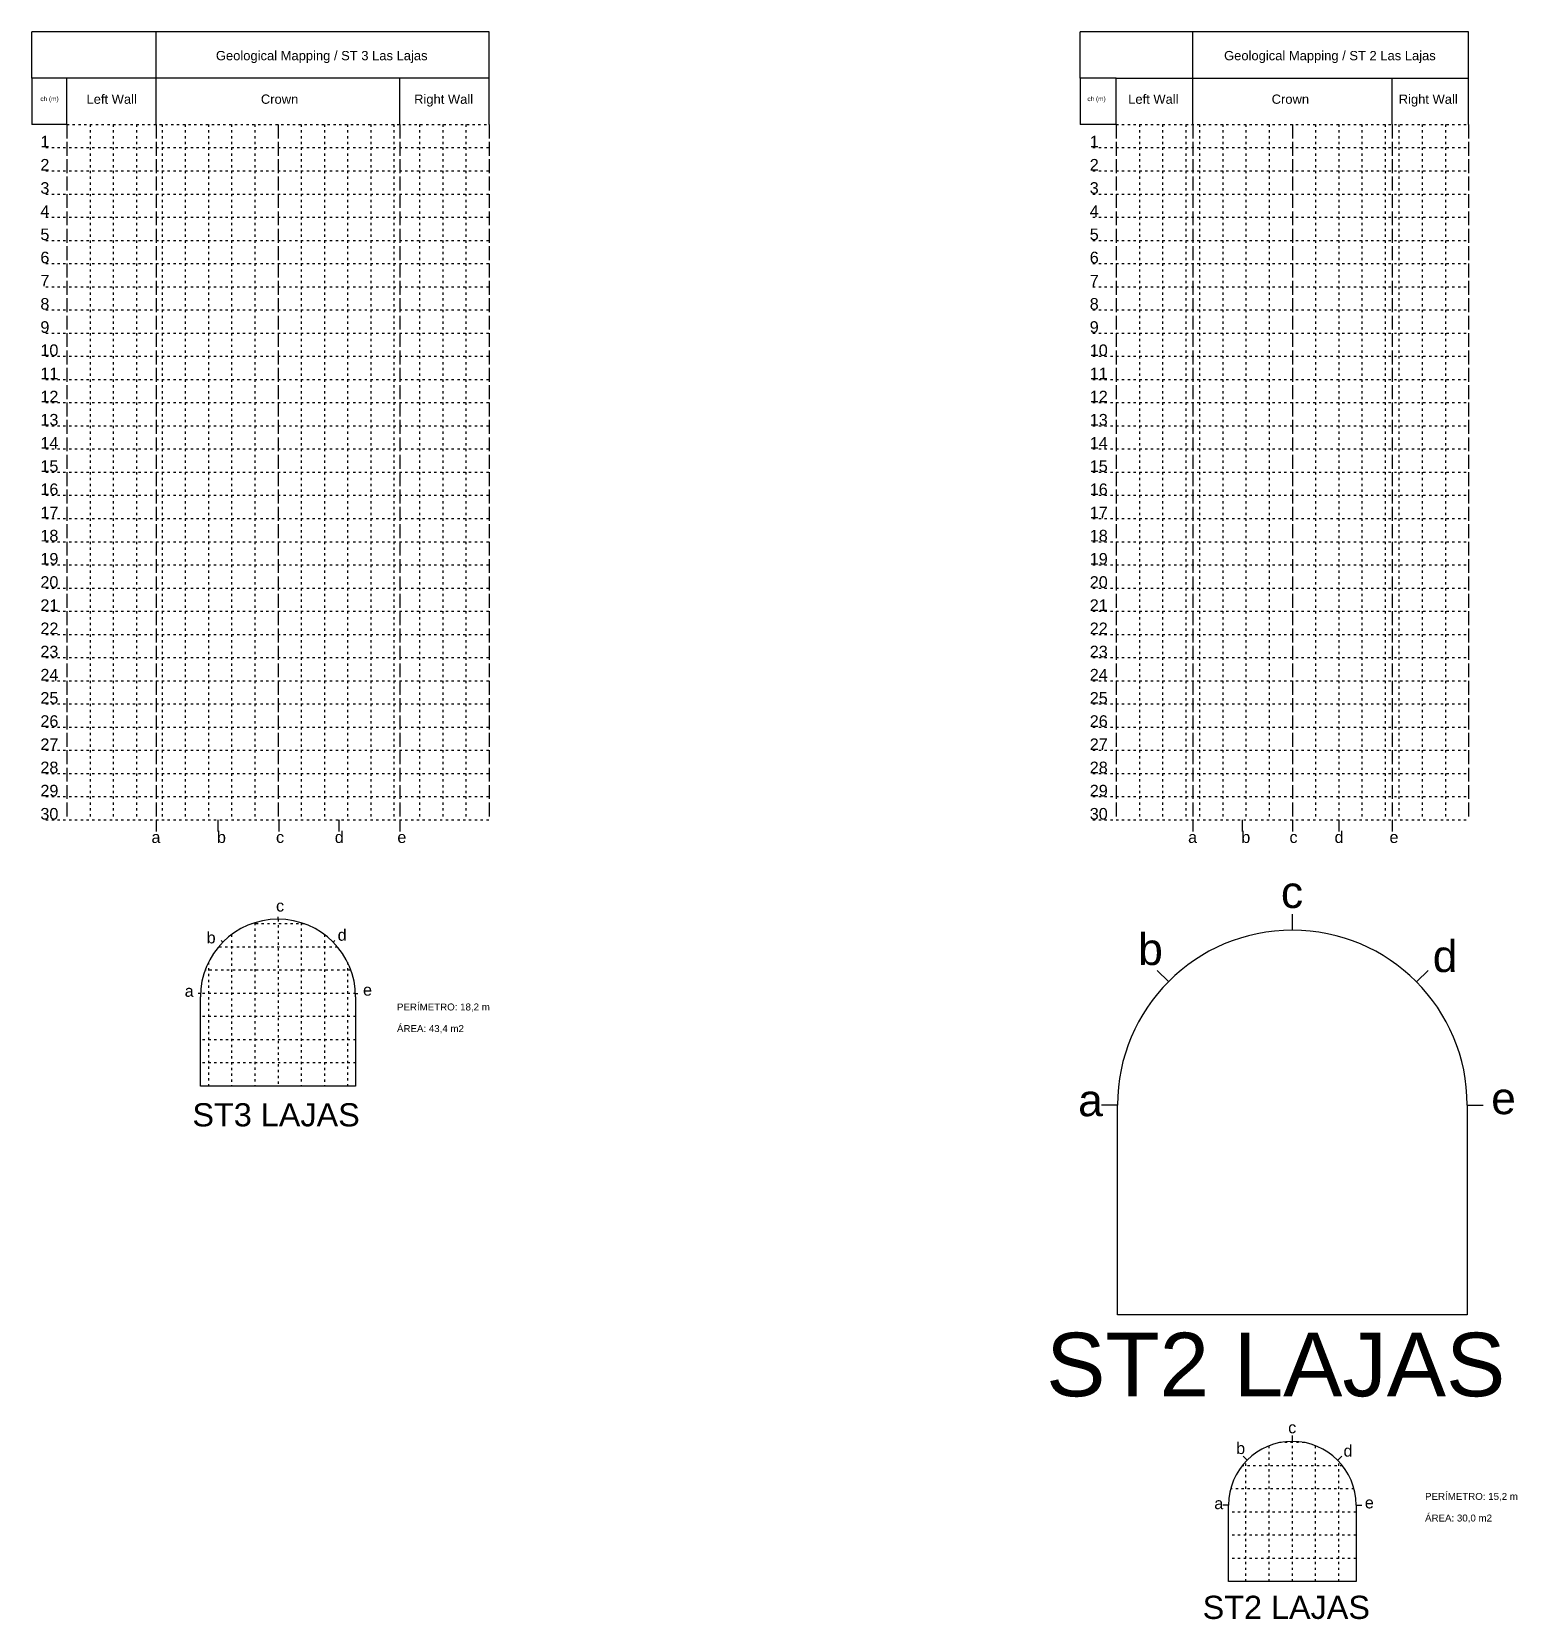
# Model space of a CAD drawing. Header units: millimetres. Extents: x 1328 to 4007, y 1259 to 3007.
# Drawn here: x 1911.5 to 1975.6, y 1439.1 to 1507.6 of the extents above; entities that cross this region are included whole.
import ezdxf

# ---------------------------------------------------------------- set-up
doc = ezdxf.new("R2010")
doc.units = ezdxf.units.MM
doc.linetypes.add('ACAD_ISO02W100', pattern=[15, 12, -3])
doc.linetypes.add('ACAD_ISO07W100', pattern=[3, 0, -3])
doc.styles.get("Standard").update_dxf_attribs({"font": 'arial.ttf'})

msp = doc.modelspace()

# ---------------------------------------------------------------- texts
at = {"ltscale": 0.5, "attachment_point": 1}
for s, width, insert, char_height in [('Geological Mapping / ST 3 Las Lajas', 9.17368, (1919.417, 1506.723), 0.4), ('Geological Mapping / ST 2 Las Lajas', 9.17368, (1962.911, 1506.723), 0.4), ('ch (m)', 0.85778, (1911.843, 1504.759), 0.2), ('Left Wall', 2.71954, (1913.835, 1504.844), 0.4), ('Crown', 2.71954, (1921.358, 1504.844), 0.4), ('Right Wall', 2.71954, (1927.969, 1504.844), 0.4), ('ch (m)', 0.85778, (1957.012, 1504.759), 0.2), ('Left Wall', 2.71954, (1958.774, 1504.844), 0.4), ('Crown', 2.71954, (1964.964, 1504.844), 0.4), ('Right Wall', 2.71954, (1970.445, 1504.844), 0.4), ('1', 0.85778, (1911.846, 1503.063), 0.5), ('1', 0.85778, (1957.115, 1503.063), 0.5), ('2', 0.85778, (1911.846, 1502.063), 0.5), ('2', 0.85778, (1957.115, 1502.063), 0.5), ('3', 0.85778, (1911.846, 1501.063), 0.5), ('3', 0.85778, (1957.115, 1501.063), 0.5), ('4', 0.85778, (1911.846, 1500.063), 0.5), ('4', 0.85778, (1957.115, 1500.063), 0.5), ('5', 0.85778, (1911.846, 1499.063), 0.5), ('5', 0.85778, (1957.115, 1499.063), 0.5), ('6', 0.85778, (1911.846, 1498.063), 0.5), ('6', 0.85778, (1957.115, 1498.063), 0.5), ('7', 0.85778, (1911.846, 1497.063), 0.5), ('7', 0.85778, (1957.115, 1497.063), 0.5), ('8', 0.85778, (1911.846, 1496.063), 0.5), ('8', 0.85778, (1957.115, 1496.063), 0.5), ('9', 0.85778, (1911.846, 1495.063), 0.5), ('9', 0.85778, (1957.115, 1495.063), 0.5), ('10', 0.85778, (1911.846, 1494.063), 0.5), ('10', 0.85778, (1957.115, 1494.063), 0.5), ('11', 0.85778, (1911.846, 1493.063), 0.5), ('11', 0.85778, (1957.115, 1493.063), 0.5), ('12', 0.85778, (1911.846, 1492.063), 0.5), ('12', 0.85778, (1957.115, 1492.063), 0.5), ('13', 0.85778, (1911.846, 1491.063), 0.5), ('13', 0.85778, (1957.115, 1491.063), 0.5), ('14', 0.85778, (1911.846, 1490.063), 0.5), ('14', 0.85778, (1957.115, 1490.063), 0.5), ('15', 0.85778, (1911.846, 1489.063), 0.5), ('15', 0.85778, (1957.115, 1489.063), 0.5), ('16', 0.85778, (1911.846, 1488.063), 0.5), ('16', 0.85778, (1957.115, 1488.063), 0.5), ('17', 0.85778, (1911.846, 1487.063), 0.5), ('17', 0.85778, (1957.115, 1487.063), 0.5), ('18', 0.85778, (1911.846, 1486.063), 0.5), ('18', 0.85778, (1957.115, 1486.063), 0.5), ('19', 0.85778, (1911.846, 1485.063), 0.5), ('19', 0.85778, (1957.115, 1485.063), 0.5), ('20', 0.85778, (1911.846, 1484.063), 0.5), ('20', 0.85778, (1957.115, 1484.063), 0.5), ('21', 0.85778, (1911.846, 1483.063), 0.5), ('21', 0.85778, (1957.115, 1483.063), 0.5), ('22', 0.85778, (1911.846, 1482.063), 0.5), ('22', 0.85778, (1957.115, 1482.063), 0.5), ('23', 0.85778, (1911.846, 1481.063), 0.5), ('23', 0.85778, (1957.115, 1481.063), 0.5), ('24', 0.85778, (1911.846, 1480.063), 0.5), ('24', 0.85778, (1957.115, 1480.063), 0.5), ('25', 0.85778, (1911.846, 1479.063), 0.5), ('25', 0.85778, (1957.115, 1479.063), 0.5), ('26', 0.85778, (1911.846, 1478.063), 0.5), ('26', 0.85778, (1957.115, 1478.063), 0.5), ('27', 0.85778, (1911.846, 1477.063), 0.5), ('27', 0.85778, (1957.115, 1477.063), 0.5), ('28', 0.85778, (1911.846, 1476.063), 0.5), ('28', 0.85778, (1957.115, 1476.063), 0.5), ('29', 0.85778, (1911.846, 1475.063), 0.5), ('29', 0.85778, (1957.115, 1475.063), 0.5), ('30', 0.85778, (1911.846, 1474.063), 0.5), ('30', 0.85778, (1957.115, 1474.063), 0.5), ('a', 0.85778, (1916.638, 1473.055), 0.5), ('b', 0.85778, (1919.463, 1473.055), 0.5), ('c', 0.85778, (1922.012, 1473.055), 0.5), ('d', 0.85778, (1924.547, 1473.055), 0.5), ('e', 0.85778, (1927.247, 1473.055), 0.5), ('a', 0.85778, (1961.358, 1473.055), 0.5), ('b', 0.85778, (1963.653, 1473.055), 0.5), ('c', 0.85778, (1965.732, 1473.055), 0.5), ('d', 0.85778, (1967.677, 1473.055), 0.5), ('e', 0.85778, (1970.047, 1473.055), 0.5), ('c', 0.85778, (1965.362, 1471.12), 1.372), ('c', 0.85778, (1922.012, 1470.095), 0.5), ('b', 0.85778, (1919.018, 1468.722), 0.5), ('d', 0.85778, (1924.67, 1468.836), 0.5), ('b', 0.85778, (1959.203, 1468.661), 1.372), ('d', 0.85778, (1971.913, 1468.358), 1.372), ('e', 0.85778, (1925.765, 1466.466), 0.5), ('a', 0.85778, (1918.071, 1466.418), 0.5), ('PERÍMETRO: 18,2 m ', 4.14114, (1927.23, 1465.628), 0.3), ('ÁREA: 43,4 m2 ', 4.14114, (1927.23, 1464.696), 0.3), ('a', 0.85778, (1956.615, 1462.139), 1.372), ('e', 0.85778, (1974.434, 1462.226), 1.372), ('ST3 LAJAS', 7.5184, (1918.405, 1461.326), 1), ('ST2 LAJAS', 19.84062, (1955.235, 1451.424), 2.7433), ('c', 0.85778, (1965.676, 1447.587), 0.5), ('b', 0.85778, (1963.431, 1446.691), 0.5), ('d', 0.85778, (1968.064, 1446.58), 0.5), ('PERÍMETRO: 15,2 m ', 4.14114, (1971.581, 1444.512), 0.3), ('a', 0.85778, (1962.488, 1444.313), 0.5), ('e', 0.85778, (1968.983, 1444.345), 0.5), ('ÁREA: 30,0 m2 ', 4.14114, (1971.581, 1443.58), 0.3), ('ST2 LAJAS', 7.5184, (1961.985, 1440.077), 1)]:
    msp.add_mtext_dynamic_manual_height_columns(s, width=width, gutter_width=12.5, heights=[0], dxfattribs=dict(at, insert=insert, char_height=char_height))

# ---------------------------------------------------------------- linework, layer by layer
at = {"ltscale": 0.5}
for p, q in [((1931.207, 1507.552), (1911.474, 1507.552)), ((1911.474, 1505.552), (1911.474, 1507.552)), ((1916.837, 1505.552), (1916.837, 1507.552)), ((1931.207, 1505.552), (1931.207, 1507.552)), ((1973.456, 1507.552), (1956.707, 1507.552)), ((1956.707, 1505.552), (1956.707, 1507.552)), ((1961.556, 1505.552), (1961.556, 1507.552)), ((1973.456, 1505.552), (1973.456, 1507.552)), ((1912.987, 1505.552), (1911.474, 1505.552)), ((1911.474, 1505.552), (1911.474, 1503.552)), ((1931.207, 1505.552), (1912.987, 1505.552)), ((1912.987, 1503.552), (1912.987, 1505.552)), ((1916.837, 1503.552), (1916.837, 1505.552)), ((1927.357, 1503.552), (1927.357, 1505.552)), ((1931.207, 1503.552), (1931.207, 1505.552)), ((1958.256, 1505.552), (1956.707, 1505.552)), ((1956.707, 1505.552), (1956.707, 1503.552)), ((1958.256, 1503.552), (1958.256, 1505.552)), ((1958.256, 1505.552), (1973.456, 1505.552)), ((1961.556, 1503.552), (1961.556, 1505.552)), ((1970.156, 1503.552), (1970.156, 1505.552)), ((1973.456, 1503.552), (1973.456, 1505.552)), ((1912.987, 1503.552), (1911.474, 1503.552)), ((1958.256, 1503.552), (1956.707, 1503.552)), ((1916.837, 1473.552), (1916.837, 1473.052)), ((1919.507, 1473.552), (1919.507, 1473.052)), ((1922.137, 1473.552), (1922.137, 1473.052)), ((1924.727, 1473.552), (1924.727, 1473.052)), ((1927.357, 1473.552), (1927.357, 1473.052)), ((1961.556, 1473.552), (1961.556, 1473.052)), ((1963.696, 1473.552), (1963.696, 1473.052)), ((1965.856, 1473.552), (1965.856, 1473.052)), ((1967.856, 1473.552), (1967.856, 1473.052)), ((1970.156, 1473.552), (1970.156, 1473.052)), ((1922.097, 1469.264), (1922.097, 1469.364)), ((1965.856, 1468.79), (1965.856, 1469.476)), ((1919.719, 1468.274), (1919.648, 1468.344)), ((1924.474, 1468.274), (1924.545, 1468.344)), ((1960.514, 1466.573), (1960.028, 1467.057)), ((1971.223, 1466.576), (1971.711, 1467.058)), ((1918.747, 1466.064), (1918.647, 1466.064)), ((1925.447, 1466.064), (1925.547, 1466.064)), ((1958.312, 1461.246), (1957.626, 1461.246)), ((1958.312, 1452.193), (1958.312, 1461.246)), ((1973.4, 1461.246), (1973.4, 1452.193)), ((1973.4, 1461.246), (1974.086, 1461.246)), ((1973.4, 1452.193), (1958.312, 1452.193)), ((1965.856, 1446.738), (1965.856, 1446.988)), ((1963.909, 1445.929), (1963.732, 1446.106)), ((1967.813, 1445.921), (1967.991, 1446.096)), ((1963.106, 1443.988), (1962.856, 1443.988)), ((1968.606, 1443.988), (1968.856, 1443.988))]:
    msp.add_line(p, q, dxfattribs=at)
at = {"linetype": 'ACAD_ISO07W100', "ltscale": 0.05}
for p, q in [((1921.097, 1469.111), (1921.097, 1462.064)), ((1922.097, 1469.264), (1922.097, 1462.064)), ((1923.097, 1469.111), (1923.097, 1462.064)), ((1920.097, 1468.601), (1920.097, 1462.064)), ((1923.237, 1469.064), (1920.957, 1469.064)), ((1924.097, 1468.601), (1924.097, 1462.064)), ((1924.666, 1468.064), (1919.528, 1468.064)), ((1925.243, 1467.064), (1918.95, 1467.064)), ((1919.097, 1467.405), (1919.097, 1462.064)), ((1925.097, 1467.405), (1925.097, 1462.064)), ((1925.447, 1466.064), (1918.747, 1466.064)), ((1925.447, 1465.064), (1918.747, 1465.064)), ((1925.447, 1464.064), (1918.747, 1464.064)), ((1925.447, 1463.064), (1918.747, 1463.064)), ((1964.856, 1440.688), (1964.856, 1446.55)), ((1966.378, 1446.688), (1965.334, 1446.688)), ((1965.856, 1440.688), (1965.856, 1446.738)), ((1966.856, 1440.688), (1966.856, 1446.55)), ((1963.856, 1440.688), (1963.856, 1445.875)), ((1967.856, 1440.688), (1967.856, 1445.875)), ((1968.018, 1445.688), (1963.695, 1445.688)), ((1968.516, 1444.688), (1963.197, 1444.688)), ((1968.606, 1443.688), (1963.106, 1443.688)), ((1968.606, 1442.688), (1963.106, 1442.688)), ((1968.606, 1441.688), (1963.106, 1441.688))]:
    msp.add_line(p, q, dxfattribs=at)
for p, q in [((1918.747, 1462.064), (1918.747, 1465.914)), ((1925.447, 1465.914), (1925.447, 1462.064)), ((1925.447, 1462.064), (1918.747, 1462.064)), ((1963.106, 1440.688), (1963.106, 1443.988)), ((1968.606, 1443.988), (1968.606, 1440.688)), ((1968.606, 1440.688), (1963.106, 1440.688))]:
    msp.add_line(p, q)
at = {"color": 1, "linetype": 'ACAD_ISO02W100', "ltscale": 0.05}
for points in [[(1912.987, 1503.552), (1912.987, 1473.552)], [(1916.837, 1503.552), (1916.837, 1473.552)], [(1922.097, 1503.552), (1922.097, 1473.552)], [(1927.357, 1503.552), (1927.357, 1473.552)], [(1931.207, 1503.552), (1931.207, 1473.552)], [(1958.256, 1503.552), (1958.256, 1473.552)], [(1961.556, 1503.552), (1961.556, 1473.552)], [(1965.856, 1503.552), (1965.856, 1473.552)], [(1970.156, 1503.552), (1970.156, 1473.552)], [(1973.456, 1503.552), (1973.456, 1473.552)]]:
    msp.add_lwpolyline(points, dxfattribs=at)
at = {"linetype": 'ACAD_ISO07W100', "ltscale": 0.05}
for points in [[(1912.987, 1503.552), (1931.207, 1503.552)], [(1913.987, 1503.552), (1913.987, 1473.552)], [(1914.987, 1503.552), (1914.987, 1473.552)], [(1915.987, 1503.552), (1915.987, 1473.552)], [(1917.097, 1503.552), (1917.097, 1473.552)], [(1918.097, 1503.552), (1918.097, 1473.552)], [(1919.097, 1503.552), (1919.097, 1473.552)], [(1920.097, 1503.552), (1920.097, 1473.552)], [(1921.097, 1503.552), (1921.097, 1473.552)], [(1923.097, 1503.552), (1923.097, 1473.552)], [(1924.097, 1503.552), (1924.097, 1473.552)], [(1925.097, 1503.552), (1925.097, 1473.552)], [(1926.097, 1503.552), (1926.097, 1473.552)], [(1927.097, 1503.552), (1927.097, 1473.552)], [(1928.207, 1503.552), (1928.207, 1473.552)], [(1929.207, 1503.552), (1929.207, 1473.552)], [(1930.207, 1503.552), (1930.207, 1473.552)], [(1958.256, 1503.552), (1973.456, 1503.552)], [(1959.256, 1503.552), (1959.256, 1473.552)], [(1960.256, 1503.552), (1960.256, 1473.552)], [(1961.256, 1503.552), (1961.256, 1473.552)], [(1961.856, 1503.552), (1961.856, 1473.552)], [(1962.856, 1503.552), (1962.856, 1473.552)], [(1963.856, 1503.552), (1963.856, 1473.552)], [(1964.856, 1503.552), (1964.856, 1473.552)], [(1966.856, 1503.552), (1966.856, 1473.552)], [(1967.856, 1503.552), (1967.856, 1473.552)], [(1968.856, 1503.552), (1968.856, 1473.552)], [(1969.856, 1503.552), (1969.856, 1473.552)], [(1970.456, 1503.552), (1970.456, 1473.552)], [(1971.456, 1503.552), (1971.456, 1473.552)], [(1972.456, 1503.552), (1972.456, 1473.552)], [(1912.086, 1502.552), (1931.207, 1502.552)], [(1957.256, 1502.552), (1973.456, 1502.552)], [(1912.086, 1501.552), (1931.207, 1501.552)], [(1957.256, 1501.552), (1973.456, 1501.552)], [(1912.086, 1500.552), (1931.207, 1500.552)], [(1957.256, 1500.552), (1973.456, 1500.552)], [(1912.086, 1499.552), (1931.207, 1499.552)], [(1957.256, 1499.552), (1973.456, 1499.552)], [(1912.086, 1498.552), (1931.207, 1498.552)], [(1957.256, 1498.552), (1973.456, 1498.552)], [(1912.086, 1497.552), (1931.207, 1497.552)], [(1957.256, 1497.552), (1973.456, 1497.552)], [(1912.086, 1496.552), (1931.207, 1496.552)], [(1957.256, 1496.552), (1973.456, 1496.552)], [(1912.086, 1495.552), (1931.207, 1495.552)], [(1957.256, 1495.552), (1973.456, 1495.552)], [(1912.086, 1494.552), (1931.207, 1494.552)], [(1957.256, 1494.552), (1973.456, 1494.552)], [(1912.086, 1493.552), (1931.207, 1493.552)], [(1957.256, 1493.552), (1973.456, 1493.552)], [(1912.086, 1492.552), (1931.207, 1492.552)], [(1957.256, 1492.552), (1973.456, 1492.552)], [(1912.086, 1491.552), (1931.207, 1491.552)], [(1957.256, 1491.552), (1973.456, 1491.552)], [(1912.086, 1490.552), (1931.207, 1490.552)], [(1957.256, 1490.552), (1973.456, 1490.552)], [(1912.086, 1489.552), (1931.207, 1489.552)], [(1957.256, 1489.552), (1973.456, 1489.552)], [(1912.086, 1488.552), (1931.207, 1488.552)], [(1957.256, 1488.552), (1973.456, 1488.552)], [(1912.086, 1487.552), (1931.207, 1487.552)], [(1957.256, 1487.552), (1973.456, 1487.552)], [(1912.086, 1486.552), (1931.207, 1486.552)], [(1957.256, 1486.552), (1973.456, 1486.552)], [(1912.086, 1485.552), (1931.207, 1485.552)], [(1957.256, 1485.552), (1973.456, 1485.552)], [(1912.086, 1484.552), (1931.207, 1484.552)], [(1957.256, 1484.552), (1973.456, 1484.552)], [(1912.086, 1483.552), (1931.207, 1483.552)], [(1957.256, 1483.552), (1973.456, 1483.552)], [(1912.086, 1482.552), (1931.207, 1482.552)], [(1957.256, 1482.552), (1973.456, 1482.552)], [(1912.086, 1481.552), (1931.207, 1481.552)], [(1957.256, 1481.552), (1973.456, 1481.552)], [(1912.086, 1480.552), (1931.207, 1480.552)], [(1957.256, 1480.552), (1973.456, 1480.552)], [(1912.086, 1479.552), (1931.207, 1479.552)], [(1957.256, 1479.552), (1973.456, 1479.552)], [(1912.086, 1478.552), (1931.207, 1478.552)], [(1957.256, 1478.552), (1973.456, 1478.552)], [(1912.086, 1477.552), (1931.207, 1477.552)], [(1957.256, 1477.552), (1973.456, 1477.552)], [(1912.086, 1476.552), (1931.207, 1476.552)], [(1957.256, 1476.552), (1973.456, 1476.552)], [(1912.086, 1475.552), (1931.207, 1475.552)], [(1957.256, 1475.552), (1973.456, 1475.552)], [(1912.086, 1474.552), (1931.207, 1474.552)], [(1957.256, 1474.552), (1973.456, 1474.552)], [(1912.086, 1473.552), (1931.207, 1473.552)], [(1957.256, 1473.552), (1973.456, 1473.552)]]:
    msp.add_lwpolyline(points, dxfattribs=at)
for centre, radius in [((1922.097, 1465.914), 3.35), ((1965.856, 1443.988), 2.75)]:
    msp.add_arc(centre, radius, 0, 180)
at = {"ltscale": 0.5}
msp.add_arc((1965.856, 1461.246), 7.544, 0, 180, dxfattribs=at)

msp.set_redraw_order([(e.dxf.handle, doc.entitydb.next_handle()) for e in msp.query("TEXT MTEXT ATTDEF DIMENSION ARC_DIMENSION")])  # texts and dimensions are drawn at this point

doc.saveas('drawing.dxf')
